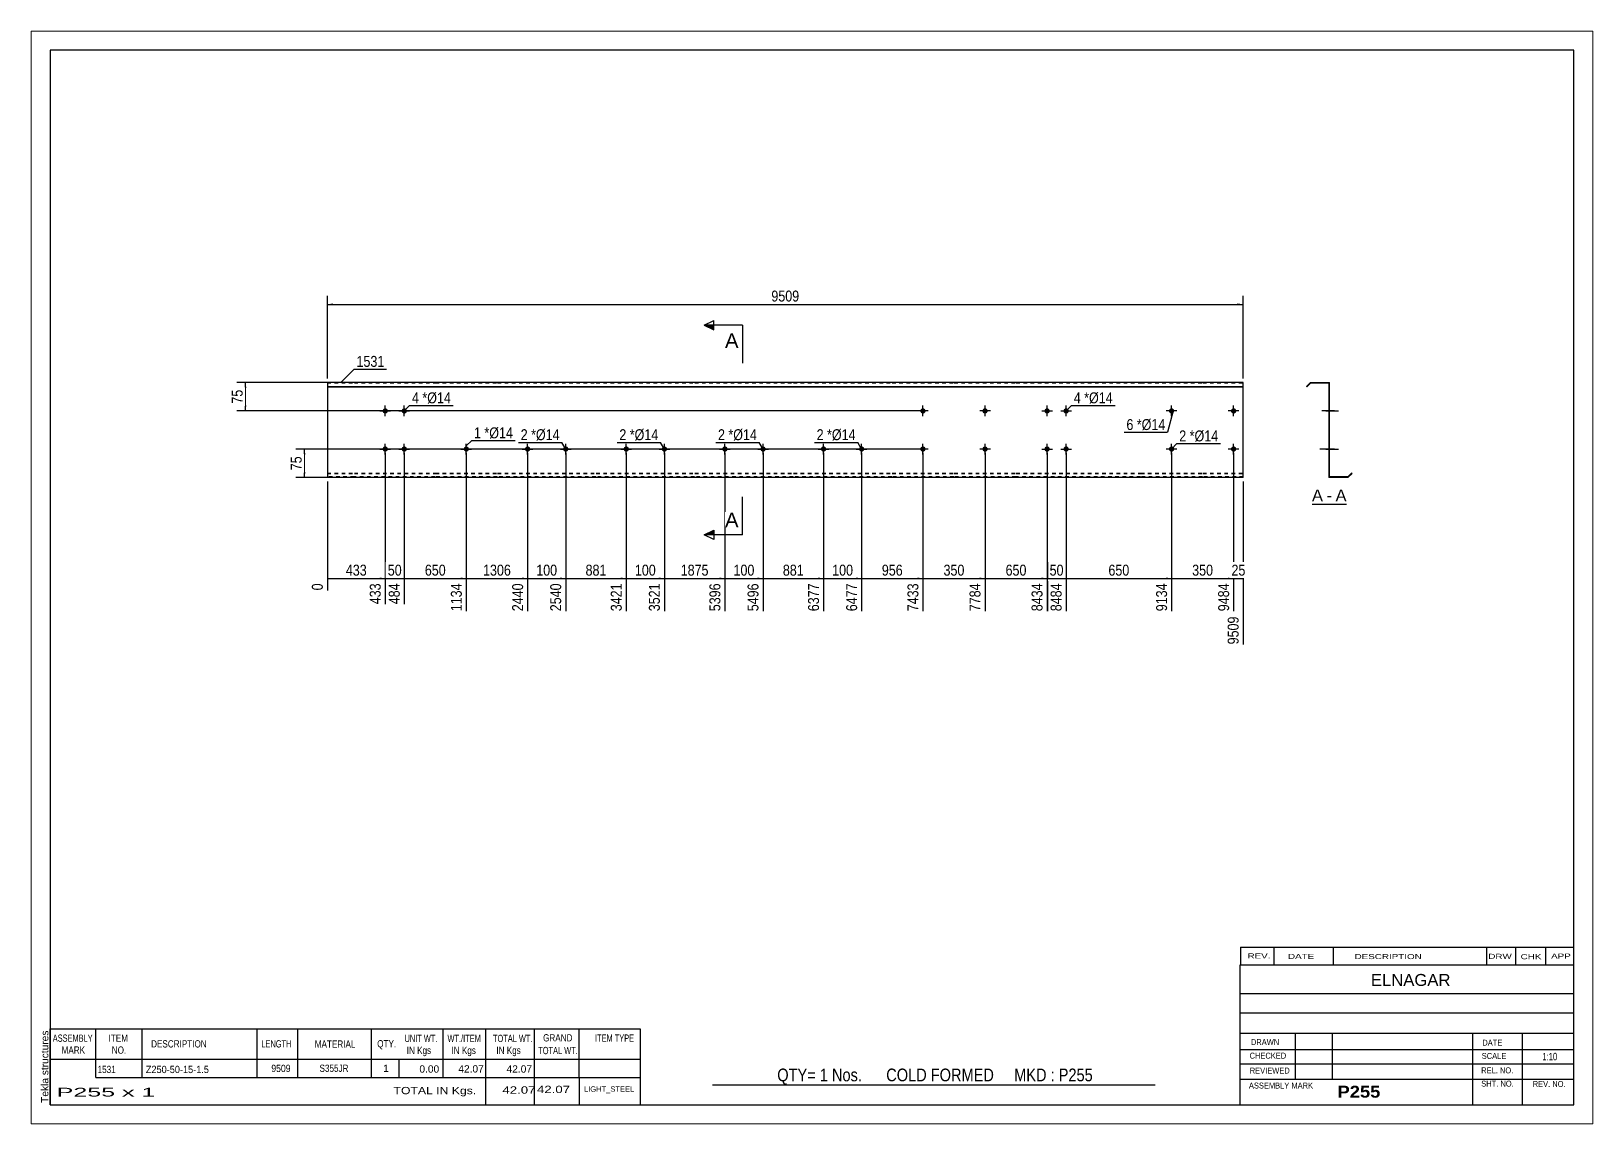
# Paper-space layout 'Layout1' of a CAD drawing. Header units: millimetres. Extents: x 0 to 410, y 0 to 287.
# The model-space entities are those that its viewports show. They can reach past a viewport. Long polylines and large blocks are cut down to what shows.
import ezdxf

# ---------------------------------------------------------------- set-up
doc = ezdxf.new("R2010")
doc.units = ezdxf.units.MM
doc.linetypes.add('DXK_LINE_DOT1', pattern=[1.8814, 0.9407, -0.9407])
doc.layers.add('Viewport layer', color=7, linetype='Continuous', plot=False)
doc.styles.add('Arial', font='ARIAL.TTF', dxfattribs={"height": 0.2})
doc.styles.add('Arial Bold', font='ARIALBD.TTF', dxfattribs={"height": 0.2})
doc.styles.add('Arial Narrow', font='ARIALN.TTF', dxfattribs={"height": 0.2})

# ---------------------------------------------------------------- blocks, each defined once
blk = doc.blocks.new('Unknown-628702103-1200')
at = {"color": 5, "linetype": 'Continuous'}
for p, q in [((327.25, 99.75), (-72.75, 99.75)), ((-72.75, 99.75), (-72.75, -177.25)), ((327.25, -177.25), (327.25, 99.75)), ((-72.75, -177.25), (327.25, -177.25))]:
    blk.add_line(p, q, dxfattribs=at)
at = {"color": 174, "linetype": 'Continuous', "style": 'Arial'}
blk.add_text('Tekla structures', height=1.9102, rotation=90, dxfattribs=at).set_placement((-73.25, -176.75))
blk = doc.blocks.new('Unknown-628702103-12 - 1661')
at = {"color": 7, "linetype": 'Continuous'}
blk.add_line((258.54, -19.45), (267.57, -19.45), dxfattribs=at)
at = {"color": 0, "linetype": 'Continuous'}
blk.add_wipeout([(261.39, -18.7), (261.39, -15.5), (258.54, -15.5), (258.54, -18.7)], dxfattribs=at)
blk.add_wipeout([(263.77, -18.7), (263.77, -15.5), (262.35, -15.5), (262.35, -18.7)], dxfattribs=at)
at = {"color": 96, "linetype": 'Continuous', "style": 'Arial'}
blk.add_text('A', height=3.06, dxfattribs=at).set_placement((258.54, -18.7))
at = {"color": 0, "linetype": 'Continuous'}
blk.add_wipeout([(267.57, -18.7), (267.57, -15.5), (264.73, -15.5), (264.73, -18.7)], dxfattribs=at)
at = {"color": 96, "linetype": 'Continuous', "style": 'Arial'}
for s, p in [('A', (264.73, -18.7)), ('-', (262.35, -18.7))]:
    blk.add_text(s, height=3.06, dxfattribs=at).set_placement(p)
blk = doc.blocks.new('Bolt-628702103-1261 - 1220')
at = {"linetype": 'Continuous'}
for points in [[(78.49, -4.3, -1), (78.49, -5.7, -1)], [(88.49, -4.3, -1), (88.49, -5.7, -1)]]:
    blk.add_hatch(color=3, dxfattribs=at).paths.add_polyline_path(points)
at = {"color": 3, "linetype": 'Continuous'}
for p, q in [((78.49, -6.4), (78.49, -3.6)), ((88.49, -6.4), (88.49, -3.6)), ((77.09, -5), (79.89, -5)), ((87.09, -5), (89.89, -5))]:
    blk.add_line(p, q, dxfattribs=at)
blk = doc.blocks.new('Bolt-628702103-1266 - 1220')
at = {"linetype": 'Continuous'}
for points in [[(52.59, -4.3, -1), (52.59, -5.7, -1)], [(62.59, -4.3, -1), (62.59, -5.7, -1)]]:
    blk.add_hatch(color=3, dxfattribs=at).paths.add_polyline_path(points)
at = {"color": 3, "linetype": 'Continuous'}
for p, q in [((52.59, -6.4), (52.59, -3.6)), ((62.59, -6.4), (62.59, -3.6)), ((51.19, -5), (53.99, -5)), ((61.19, -5), (63.99, -5))]:
    blk.add_line(p, q, dxfattribs=at)
blk = doc.blocks.new('Bolt-628702103-1271 - 1220')
at = {"linetype": 'Continuous'}
for points in [[(104.39, -4.3, -1), (104.39, -5.7, -1)], [(114.39, -4.3, -1), (114.39, -5.7, -1)]]:
    blk.add_hatch(color=3, dxfattribs=at).paths.add_polyline_path(points)
at = {"color": 3, "linetype": 'Continuous'}
for p, q in [((104.39, -6.4), (104.39, -3.6)), ((114.39, -6.4), (114.39, -3.6)), ((102.99, -5), (105.79, -5)), ((112.99, -5), (115.79, -5))]:
    blk.add_line(p, q, dxfattribs=at)
blk = doc.blocks.new('Bolt-628702103-1276 - 1220')
at = {"linetype": 'Continuous'}
for points in [[(130.29, -4.3, -1), (130.29, -5.7, -1)], [(140.29, -4.3, -1), (140.29, -5.7, -1)]]:
    blk.add_hatch(color=3, dxfattribs=at).paths.add_polyline_path(points)
at = {"color": 3, "linetype": 'Continuous'}
for p, q in [((130.29, -6.4), (130.29, -3.6)), ((140.29, -6.4), (140.29, -3.6)), ((128.89, -5), (131.69, -5)), ((138.89, -5), (141.69, -5))]:
    blk.add_line(p, q, dxfattribs=at)
blk = doc.blocks.new('Bolt-628702103-1281 - 1220')
at = {"linetype": 'Continuous'}
for points in [[(171.98, 5, -1), (173.38, 5, -1)], [(220.97, 5, -1), (222.37, 5, -1)]]:
    blk.add_hatch(color=3, dxfattribs=at).paths.add_polyline_path(points)
at = {"color": 3, "linetype": 'Continuous'}
for p, q in [((174.08, 5), (171.28, 5)), ((172.68, 3.6), (172.68, 6.4)), ((223.07, 5), (220.27, 5)), ((221.67, 3.6), (221.67, 6.4))]:
    blk.add_line(p, q, dxfattribs=at)
blk = doc.blocks.new('Part-628702103-1350 - 1220')
at = {"color": 2, "linetype": 'Continuous'}
for p, q in [((7, 12.5), (0, 12.5)), ((0, 12.5), (0, -12.5)), ((28.29, 12.5), (7.1, 12.5)), ((44.59, 12.5), (28.39, 12.5)), ((70.49, 12.5), (44.69, 12.5)), ((96.39, 12.5), (70.59, 12.5)), ((122.29, 12.5), (96.49, 12.5)), ((148.19, 12.5), (122.39, 12.5)), ((164.48, 12.5), (148.29, 12.5)), ((180.78, 12.5), (164.58, 12.5)), ((213.47, 12.5), (180.88, 12.5)), ((229.77, 12.5), (213.57, 12.5)), ((240.46, 12.5), (229.87, 12.5)), ((240.46, -12.5), (240.46, 12.5)), ((0, 11.44), (7, 11.44)), ((0, 11.33), (7, 11.33)), ((7.1, 11.44), (28.29, 11.44)), ((7.1, 11.33), (28.29, 11.33)), ((28.39, 11.44), (44.59, 11.44)), ((28.39, 11.33), (44.59, 11.33)), ((44.69, 11.44), (70.49, 11.44)), ((44.69, 11.33), (70.49, 11.33)), ((70.59, 11.44), (96.39, 11.44)), ((70.59, 11.33), (96.39, 11.33)), ((96.49, 11.44), (122.29, 11.44)), ((96.49, 11.33), (122.29, 11.33)), ((122.39, 11.44), (148.19, 11.44)), ((122.39, 11.33), (148.19, 11.33)), ((148.29, 11.44), (164.48, 11.44)), ((148.29, 11.33), (164.48, 11.33)), ((164.58, 11.44), (180.78, 11.44)), ((164.58, 11.33), (180.78, 11.33)), ((180.88, 11.44), (213.47, 11.44)), ((180.88, 11.33), (213.47, 11.33)), ((213.57, 11.44), (229.77, 11.44)), ((213.57, 11.33), (229.77, 11.33)), ((229.87, 11.44), (240.46, 11.44)), ((229.87, 11.33), (240.46, 11.33)), ((7, -12.5), (0, -12.5)), ((28.29, -12.5), (7.1, -12.5)), ((44.59, -12.5), (28.39, -12.5)), ((70.49, -12.5), (44.69, -12.5)), ((96.39, -12.5), (70.59, -12.5)), ((122.29, -12.5), (96.49, -12.5)), ((148.19, -12.5), (122.39, -12.5)), ((164.48, -12.5), (148.29, -12.5)), ((180.78, -12.5), (164.58, -12.5)), ((213.47, -12.5), (180.88, -12.5)), ((229.77, -12.5), (213.57, -12.5)), ((240.46, -12.5), (229.87, -12.5))]:
    blk.add_line(p, q, dxfattribs=at)
at = {"color": 7, "linetype": 'DXK_LINE_DOT1'}
for p, q in [((0, 12.35), (7, 12.35)), ((7.1, 12.35), (28.29, 12.35)), ((28.39, 12.35), (44.59, 12.35)), ((44.69, 12.35), (70.49, 12.35)), ((70.59, 12.35), (96.39, 12.35)), ((96.49, 12.35), (122.29, 12.35)), ((122.39, 12.35), (148.19, 12.35)), ((148.29, 12.35), (164.48, 12.35)), ((164.58, 12.35), (180.78, 12.35)), ((180.88, 12.35), (213.47, 12.35)), ((213.57, 12.35), (229.77, 12.35)), ((229.87, 12.35), (240.46, 12.35)), ((0, -11.33), (7, -11.33)), ((0, -11.44), (7, -11.44)), ((7.1, -11.33), (28.29, -11.33)), ((7.1, -11.44), (28.29, -11.44)), ((28.39, -11.33), (44.59, -11.33)), ((28.39, -11.44), (44.59, -11.44)), ((44.69, -11.33), (70.49, -11.33)), ((44.69, -11.44), (70.49, -11.44)), ((70.59, -11.33), (96.39, -11.33)), ((70.59, -11.44), (96.39, -11.44)), ((96.49, -11.33), (122.29, -11.33)), ((96.49, -11.44), (122.29, -11.44)), ((122.39, -11.33), (148.19, -11.33)), ((122.39, -11.44), (148.19, -11.44)), ((148.29, -11.33), (164.48, -11.33)), ((148.29, -11.44), (164.48, -11.44)), ((164.58, -11.33), (180.78, -11.33)), ((164.58, -11.44), (180.78, -11.44)), ((180.88, -11.33), (213.47, -11.33)), ((180.88, -11.44), (213.47, -11.44)), ((213.57, -11.33), (229.77, -11.33)), ((213.57, -11.44), (229.77, -11.44)), ((229.87, -11.33), (240.46, -11.33)), ((229.87, -11.44), (240.46, -11.44)), ((7, -12.35), (0, -12.35)), ((28.29, -12.35), (7.1, -12.35)), ((44.59, -12.35), (28.39, -12.35)), ((70.49, -12.35), (44.69, -12.35)), ((96.39, -12.35), (70.59, -12.35)), ((122.29, -12.35), (96.49, -12.35)), ((148.19, -12.35), (122.39, -12.35)), ((164.48, -12.35), (148.29, -12.35)), ((180.78, -12.35), (164.58, -12.35)), ((213.47, -12.35), (180.88, -12.35)), ((229.77, -12.35), (213.57, -12.35)), ((240.46, -12.35), (229.87, -12.35))]:
    blk.add_line(p, q, dxfattribs=at)
blk = doc.blocks.new('Bolt-628702103-1286 - 1220')
at = {"linetype": 'Continuous'}
for points in [[(155.68, 5, -1), (157.08, 5, -1)], [(237.26, 5, -1), (238.66, 5, -1)]]:
    blk.add_hatch(color=3, dxfattribs=at).paths.add_polyline_path(points)
at = {"color": 3, "linetype": 'Continuous'}
for p, q in [((157.78, 5), (154.98, 5)), ((156.38, 3.6), (156.38, 6.4)), ((239.36, 5), (236.56, 5)), ((237.96, 3.6), (237.96, 6.4))]:
    blk.add_line(p, q, dxfattribs=at)
blk = doc.blocks.new('Bolt-628702103-1314 - 1220')
at = {"linetype": 'Continuous'}
for points in [[(171.98, -5, -1), (173.38, -5, -1)], [(220.97, -5, -1), (222.37, -5, -1)]]:
    blk.add_hatch(color=3, dxfattribs=at).paths.add_polyline_path(points)
at = {"color": 3, "linetype": 'Continuous'}
for p, q in [((172.68, -6.4), (172.68, -3.6)), ((221.67, -6.4), (221.67, -3.6)), ((174.08, -5), (171.28, -5)), ((223.07, -5), (220.27, -5))]:
    blk.add_line(p, q, dxfattribs=at)
blk = doc.blocks.new('Bolt-628702103-1319 - 1220')
at = {"linetype": 'Continuous'}
for points in [[(14.5, 5, -1), (15.9, 5, -1)], [(19.5, 5, -1), (20.9, 5, -1)], [(14.5, -5, -1), (15.9, -5, -1)], [(19.5, -5, -1), (20.9, -5, -1)]]:
    blk.add_hatch(color=3, dxfattribs=at).paths.add_polyline_path(points)
at = {"color": 3, "linetype": 'Continuous'}
for p, q in [((13.8, 5), (16.6, 5)), ((15.2, 3.6), (15.2, 6.4)), ((18.8, 5), (21.6, 5)), ((20.2, 3.6), (20.2, 6.4)), ((15.2, -6.4), (15.2, -3.6)), ((20.2, -6.4), (20.2, -3.6)), ((13.8, -5), (16.6, -5)), ((18.8, -5), (21.6, -5))]:
    blk.add_line(p, q, dxfattribs=at)
blk = doc.blocks.new('Bolt-628702103-1324 - 1220')
at = {"linetype": 'Continuous'}
blk.add_hatch(color=3, dxfattribs=at).paths.add_polyline_path([(35.79, -5, -1), (37.19, -5, -1)])
at = {"color": 3, "linetype": 'Continuous'}
for p, q in [((36.49, -6.4), (36.49, -3.6)), ((35.09, -5), (37.89, -5))]:
    blk.add_line(p, q, dxfattribs=at)
blk = doc.blocks.new('Bolt-628702103-1329 - 1220')
at = {"linetype": 'Continuous'}
for points in [[(188.27, 5, -1), (189.67, 5, -1)], [(193.27, 5, -1), (194.67, 5, -1)], [(188.27, -5, -1), (189.67, -5, -1)], [(193.27, -5, -1), (194.67, -5, -1)]]:
    blk.add_hatch(color=3, dxfattribs=at).paths.add_polyline_path(points)
at = {"color": 3, "linetype": 'Continuous'}
for p, q in [((187.57, 5), (190.37, 5)), ((188.97, 3.6), (188.97, 6.4)), ((192.57, 5), (195.37, 5)), ((193.97, 3.6), (193.97, 6.4)), ((188.97, -6.4), (188.97, -3.6)), ((193.97, -6.4), (193.97, -3.6)), ((187.57, -5), (190.37, -5)), ((192.57, -5), (195.37, -5))]:
    blk.add_line(p, q, dxfattribs=at)
blk = doc.blocks.new('Bolt-628702103-1334 - 1220')
at = {"linetype": 'Continuous'}
for points in [[(155.68, -5, -1), (157.08, -5, -1)], [(237.26, -5, -1), (238.66, -5, -1)]]:
    blk.add_hatch(color=3, dxfattribs=at).paths.add_polyline_path(points)
at = {"color": 3, "linetype": 'Continuous'}
for p, q in [((156.38, -6.4), (156.38, -3.6)), ((237.96, -6.4), (237.96, -3.6)), ((157.78, -5), (154.98, -5)), ((239.36, -5), (236.56, -5))]:
    blk.add_line(p, q, dxfattribs=at)
blk = doc.blocks.new('Bolt-628702103-1666 - 1661')
at = {"linetype": 'Continuous'}
blk.add_hatch(color=3, dxfattribs=at).paths.add_polyline_path([(263.13, -5.7), (263.13, -4.3), (262.98, -4.3), (262.98, -5.7)])
blk.add_hatch(color=3, dxfattribs=at).paths.add_polyline_path([(263.13, -5.7), (263.13, -4.3), (262.98, -4.3), (262.98, -5.7)])
at = {"color": 3, "linetype": 'Continuous'}
for p, q in [((262.23, -5), (264.98, -5)), ((262.23, -5), (264.98, -5)), ((262.98, -4.3), (263.13, -4.3)), ((262.98, -4.3), (263.13, -4.3)), ((262.98, -5.7), (263.13, -5.7)), ((262.98, -5.7), (263.13, -5.7))]:
    blk.add_line(p, q, dxfattribs=at)
blk = doc.blocks.new('Bolt-628702103-1667 - 1661')
at = {"linetype": 'Continuous'}
blk.add_hatch(color=3, dxfattribs=at).paths.add_polyline_path([(263.13, -5.7), (263.13, -4.3), (262.98, -4.3), (262.98, -5.7)])
blk.add_hatch(color=3, dxfattribs=at).paths.add_polyline_path([(263.13, -5.7), (263.13, -4.3), (262.98, -4.3), (262.98, -5.7)])
at = {"color": 3, "linetype": 'Continuous'}
for p, q in [((262.23, -5), (264.98, -5)), ((262.23, -5), (264.98, -5)), ((262.98, -4.3), (263.13, -4.3)), ((262.98, -4.3), (263.13, -4.3)), ((262.98, -5.7), (263.13, -5.7)), ((262.98, -5.7), (263.13, -5.7))]:
    blk.add_line(p, q, dxfattribs=at)
blk = doc.blocks.new('Bolt-628702103-1668 - 1661')
at = {"linetype": 'Continuous'}
blk.add_hatch(color=3, dxfattribs=at).paths.add_polyline_path([(263.13, -5.7), (263.13, -4.3), (262.98, -4.3), (262.98, -5.7)])
blk.add_hatch(color=3, dxfattribs=at).paths.add_polyline_path([(263.13, -5.7), (263.13, -4.3), (262.98, -4.3), (262.98, -5.7)])
at = {"color": 3, "linetype": 'Continuous'}
for p, q in [((262.23, -5), (264.98, -5)), ((262.23, -5), (264.98, -5)), ((262.98, -4.3), (263.13, -4.3)), ((262.98, -4.3), (263.13, -4.3)), ((262.98, -5.7), (263.13, -5.7)), ((262.98, -5.7), (263.13, -5.7))]:
    blk.add_line(p, q, dxfattribs=at)
blk = doc.blocks.new('Bolt-628702103-1669 - 1661')
at = {"linetype": 'Continuous'}
blk.add_hatch(color=3, dxfattribs=at).paths.add_polyline_path([(263.13, -5.7), (263.13, -4.3), (262.98, -4.3), (262.98, -5.7)])
blk.add_hatch(color=3, dxfattribs=at).paths.add_polyline_path([(263.13, -5.7), (263.13, -4.3), (262.98, -4.3), (262.98, -5.7)])
at = {"color": 3, "linetype": 'Continuous'}
for p, q in [((262.23, -5), (264.98, -5)), ((262.23, -5), (264.98, -5)), ((262.98, -4.3), (263.13, -4.3)), ((262.98, -4.3), (263.13, -4.3)), ((262.98, -5.7), (263.13, -5.7)), ((262.98, -5.7), (263.13, -5.7))]:
    blk.add_line(p, q, dxfattribs=at)
blk = doc.blocks.new('Bolt-628702103-1670 - 1661')
at = {"linetype": 'Continuous'}
blk.add_hatch(color=3, dxfattribs=at).paths.add_polyline_path([(262.98, 5.7), (262.98, 4.3), (263.13, 4.3), (263.13, 5.7)])
blk.add_hatch(color=3, dxfattribs=at).paths.add_polyline_path([(262.98, 5.7), (262.98, 4.3), (263.13, 4.3), (263.13, 5.7)])
at = {"color": 3, "linetype": 'Continuous'}
for p, q in [((262.18, 5), (265.48, 5)), ((262.18, 5), (265.48, 5)), ((262.98, 5.7), (263.13, 5.7)), ((262.98, 5.7), (263.13, 5.7)), ((262.98, 4.3), (263.13, 4.3)), ((262.98, 4.3), (263.13, 4.3))]:
    blk.add_line(p, q, dxfattribs=at)
blk = doc.blocks.new('Bolt-628702103-1671 - 1661')
at = {"linetype": 'Continuous'}
blk.add_hatch(color=3, dxfattribs=at).paths.add_polyline_path([(262.98, 5.7), (262.98, 4.3), (263.13, 4.3), (263.13, 5.7)])
blk.add_hatch(color=3, dxfattribs=at).paths.add_polyline_path([(262.98, 5.7), (262.98, 4.3), (263.13, 4.3), (263.13, 5.7)])
at = {"color": 3, "linetype": 'Continuous'}
for p, q in [((262.18, 5), (265.48, 5)), ((262.18, 5), (265.48, 5)), ((262.98, 5.7), (263.13, 5.7)), ((262.98, 5.7), (263.13, 5.7)), ((262.98, 4.3), (263.13, 4.3)), ((262.98, 4.3), (263.13, 4.3))]:
    blk.add_line(p, q, dxfattribs=at)
blk = doc.blocks.new('Bolt-628702103-1672 - 1661')
at = {"linetype": 'Continuous'}
blk.add_hatch(color=3, dxfattribs=at).paths.add_polyline_path([(262.98, -4.3), (262.98, -5.7), (263.13, -5.7), (263.13, -4.3)])
blk.add_hatch(color=3, dxfattribs=at).paths.add_polyline_path([(262.98, -4.3), (262.98, -5.7), (263.13, -5.7), (263.13, -4.3)])
at = {"color": 3, "linetype": 'Continuous'}
for p, q in [((262.18, -5), (265.48, -5)), ((262.18, -5), (265.48, -5)), ((262.98, -4.3), (263.13, -4.3)), ((262.98, -4.3), (263.13, -4.3)), ((262.98, -5.7), (263.13, -5.7)), ((262.98, -5.7), (263.13, -5.7))]:
    blk.add_line(p, q, dxfattribs=at)
blk = doc.blocks.new('Bolt-628702103-1673 - 1661')
at = {"linetype": 'Continuous'}
for points in [[(262.98, 5.7), (262.98, 4.3), (263.13, 4.3), (263.13, 5.7)], [(262.98, 5.7), (262.98, 4.3), (263.13, 4.3), (263.13, 5.7)], [(262.98, -4.3), (262.98, -5.7), (263.13, -5.7), (263.13, -4.3)], [(262.98, -4.3), (262.98, -5.7), (263.13, -5.7), (263.13, -4.3)]]:
    blk.add_hatch(color=3, dxfattribs=at).paths.add_polyline_path(points)
at = {"color": 3, "linetype": 'Continuous'}
for p, q in [((264.43, 5), (261.13, 5)), ((264.43, 5), (261.13, 5)), ((263.13, 5.7), (262.98, 5.7)), ((263.13, 5.7), (262.98, 5.7)), ((263.13, 4.3), (262.98, 4.3)), ((263.13, 4.3), (262.98, 4.3)), ((264.43, -5), (261.13, -5)), ((264.43, -5), (261.13, -5)), ((263.13, -4.3), (262.98, -4.3)), ((263.13, -4.3), (262.98, -4.3)), ((263.13, -5.7), (262.98, -5.7)), ((263.13, -5.7), (262.98, -5.7))]:
    blk.add_line(p, q, dxfattribs=at)
blk = doc.blocks.new('Bolt-628702103-1674 - 1661')
at = {"linetype": 'Continuous'}
blk.add_hatch(color=3, dxfattribs=at).paths.add_polyline_path([(262.98, -4.3), (262.98, -5.7), (263.13, -5.7), (263.13, -4.3)])
at = {"color": 3, "linetype": 'Continuous'}
for p, q in [((263.93, -5), (260.63, -5)), ((263.13, -4.3), (262.98, -4.3)), ((263.13, -5.7), (262.98, -5.7))]:
    blk.add_line(p, q, dxfattribs=at)
blk = doc.blocks.new('Bolt-628702103-1675 - 1661')
at = {"linetype": 'Continuous'}
for points in [[(262.98, 5.7), (262.98, 4.3), (263.13, 4.3), (263.13, 5.7)], [(262.98, 5.7), (262.98, 4.3), (263.13, 4.3), (263.13, 5.7)], [(262.98, -4.3), (262.98, -5.7), (263.13, -5.7), (263.13, -4.3)], [(262.98, -4.3), (262.98, -5.7), (263.13, -5.7), (263.13, -4.3)]]:
    blk.add_hatch(color=3, dxfattribs=at).paths.add_polyline_path(points)
at = {"color": 3, "linetype": 'Continuous'}
for p, q in [((264.43, 5), (261.13, 5)), ((264.43, 5), (261.13, 5)), ((263.13, 5.7), (262.98, 5.7)), ((263.13, 5.7), (262.98, 5.7)), ((263.13, 4.3), (262.98, 4.3)), ((263.13, 4.3), (262.98, 4.3)), ((264.43, -5), (261.13, -5)), ((264.43, -5), (261.13, -5)), ((263.13, -4.3), (262.98, -4.3)), ((263.13, -4.3), (262.98, -4.3)), ((263.13, -5.7), (262.98, -5.7)), ((263.13, -5.7), (262.98, -5.7))]:
    blk.add_line(p, q, dxfattribs=at)
blk = doc.blocks.new('Bolt-628702103-1676 - 1661')
at = {"linetype": 'Continuous'}
blk.add_hatch(color=3, dxfattribs=at).paths.add_polyline_path([(262.98, -4.3), (262.98, -5.7), (263.13, -5.7), (263.13, -4.3)])
blk.add_hatch(color=3, dxfattribs=at).paths.add_polyline_path([(262.98, -4.3), (262.98, -5.7), (263.13, -5.7), (263.13, -4.3)])
at = {"color": 3, "linetype": 'Continuous'}
for p, q in [((262.18, -5), (265.48, -5)), ((262.18, -5), (265.48, -5)), ((262.98, -4.3), (263.13, -4.3)), ((262.98, -4.3), (263.13, -4.3)), ((262.98, -5.7), (263.13, -5.7)), ((262.98, -5.7), (263.13, -5.7))]:
    blk.add_line(p, q, dxfattribs=at)
blk = doc.blocks.new('Part-628702103-1677 - 1661')
at = {"color": 2, "linetype": 'Continuous'}
for p, q in [((258.13, 12.5), (257.07, 11.44)), ((258.19, 12.35), (257.18, 11.33)), ((258.13, 12.5), (263.13, 12.5)), ((258.19, 12.35), (262.98, 12.35)), ((262.98, 12.35), (262.98, -12.5)), ((263.13, -12.35), (263.13, 12.5)), ((257.07, 11.44), (257.18, 11.33)), ((267.92, -12.35), (268.94, -11.33)), ((267.98, -12.5), (269.04, -11.44)), ((269.04, -11.44), (268.94, -11.33)), ((267.98, -12.5), (262.98, -12.5)), ((267.92, -12.35), (263.13, -12.35))]:
    blk.add_line(p, q, dxfattribs=at)
blk = doc.blocks.new('StraightDimension-628702103-1384 - 1220')
at = {"linetype": 'Continuous'}
for points in [[(-6.25, -6.5), (-6, -5), (-5.75, -6.5)], [(-5.75, -11), (-6, -12.5), (-6.25, -11)]]:
    blk.add_hatch(color=7, dxfattribs=at).paths.add_polyline_path(points)
at = {"color": 7, "linetype": 'Continuous'}
for p, q in [((155.38, -5), (-8.25, -5)), ((-6, -12.5), (-6, -5)), ((14.2, -12.5), (-8.25, -12.5))]:
    blk.add_line(p, q, dxfattribs=at)
at = {"color": 0}
blk.add_wipeout([(-6.15, -6.32), (-10.35, -6.32), (-10.35, -11.18), (-6.15, -11.18)], dxfattribs=at)
at = {"color": 3, "style": 'Arial Narrow'}
blk.add_text('75', height=2.863, rotation=90.0002, dxfattribs=at).set_placement((-6.75, -10.58))
blk = doc.blocks.new('StraightDimension-628702103-2642 - 1220')
at = {"linetype": 'Continuous'}
blk.add_hatch(color=7, dxfattribs=at).paths.add_polyline_path([(76.99, -38.75), (78.49, -39), (76.99, -39.25)])
at = {"color": 7, "linetype": 'Continuous'}
for p, q in [((62.59, -6), (62.59, -47.61)), ((78.49, -6), (78.49, -47.61)), ((62.59, -39), (78.49, -39))]:
    blk.add_line(p, q, dxfattribs=at)
at = {"color": 0}
blk.add_wipeout([(73.88, -38.85), (73.88, -34.65), (67.2, -34.65), (67.2, -38.85)], dxfattribs=at)
at = {"color": 0, "linetype": 'Continuous'}
blk.add_wipeout([(77.89, -39.7), (73.69, -39.7), (73.69, -48.21), (77.89, -48.21)], dxfattribs=at)
at = {"color": 3, "style": 'Arial Narrow'}
blk.add_text('881', height=2.863, dxfattribs=at).set_placement((67.8, -38.25))
at = {"color": 3, "linetype": 'Continuous', "style": 'Arial Narrow'}
blk.add_text('3421', height=2.863, rotation=90.0002, dxfattribs=at).set_placement((77.29, -47.61))
blk = doc.blocks.new('StraightDimension-628702103-2647 - 1220')
at = {"linetype": 'Continuous'}
blk.add_hatch(color=7, dxfattribs=at).paths.add_polyline_path([(13.7, -38.75), (15.2, -39), (13.7, -39.25)])
at = {"color": 7, "linetype": 'Continuous'}
for p, q in [((15.2, -6), (15.2, -45.78)), ((0, -13.5), (0, -42.13)), ((0, -39), (15.2, -39))]:
    blk.add_line(p, q, dxfattribs=at)
at = {"color": 0}
blk.add_wipeout([(10.94, -38.85), (10.94, -34.65), (4.26, -34.65), (4.26, -38.85)], dxfattribs=at)
at = {"color": 0, "linetype": 'Continuous'}
blk.add_wipeout([(-0.6, -39.7), (-4.8, -39.7), (-4.8, -42.73), (-0.6, -42.73)], dxfattribs=at)
at = {"color": 3, "linetype": 'Continuous', "style": 'Arial Narrow'}
blk.add_text('0', height=2.86, rotation=90.0002, dxfattribs=at).set_placement((-1.2, -42.13))
at = {"color": 0, "linetype": 'Continuous'}
blk.add_wipeout([(14.6, -39.7), (10.4, -39.7), (10.4, -46.38), (14.6, -46.38)], dxfattribs=at)
at = {"color": 3, "style": 'Arial Narrow'}
blk.add_text('433', height=2.863, dxfattribs=at).set_placement((4.86, -38.25))
at = {"color": 3, "linetype": 'Continuous', "style": 'Arial Narrow'}
blk.add_text('433', height=2.863, rotation=90.0002, dxfattribs=at).set_placement((14, -45.78))
blk = doc.blocks.new('StraightDimension-628702103-2635 - 1220')
at = {"linetype": 'Continuous'}
blk.add_hatch(color=7, dxfattribs=at).paths.add_polyline_path([(171.18, -38.75), (172.68, -39), (171.18, -39.25)])
at = {"color": 7, "linetype": 'Continuous'}
for p, q in [((156.38, -6), (156.38, -47.61)), ((172.68, -6), (172.68, -47.61)), ((156.38, -39), (172.68, -39))]:
    blk.add_line(p, q, dxfattribs=at)
at = {"color": 0}
blk.add_wipeout([(167.87, -38.85), (167.87, -34.65), (161.19, -34.65), (161.19, -38.85)], dxfattribs=at)
at = {"color": 0, "linetype": 'Continuous'}
blk.add_wipeout([(172.08, -39.7), (167.88, -39.7), (167.88, -48.21), (172.08, -48.21)], dxfattribs=at)
at = {"color": 3, "style": 'Arial Narrow'}
blk.add_text('350', height=2.863, dxfattribs=at).set_placement((161.79, -38.25))
at = {"color": 3, "linetype": 'Continuous', "style": 'Arial Narrow'}
blk.add_text('7784', height=2.863, rotation=90.0002, dxfattribs=at).set_placement((171.48, -47.61))
blk = doc.blocks.new('StraightDimension-628702103-2646 - 1220')
at = {"linetype": 'Continuous'}
blk.add_hatch(color=7, dxfattribs=at).paths.add_polyline_path([(18.7, -38.75), (20.2, -39), (18.7, -39.25)])
at = {"color": 7, "linetype": 'Continuous'}
for p, q in [((15.2, -6), (15.2, -45.78)), ((20.2, -6), (20.2, -45.78)), ((15.2, -39), (20.2, -39))]:
    blk.add_line(p, q, dxfattribs=at)
at = {"color": 0}
blk.add_wipeout([(20.13, -38.85), (20.13, -34.65), (15.27, -34.65), (15.27, -38.85)], dxfattribs=at)
at = {"color": 0, "linetype": 'Continuous'}
blk.add_wipeout([(19.6, -39.7), (15.4, -39.7), (15.4, -46.38), (19.6, -46.38)], dxfattribs=at)
at = {"color": 3, "style": 'Arial Narrow'}
blk.add_text('50', height=2.863, dxfattribs=at).set_placement((15.87, -38.25))
at = {"color": 3, "linetype": 'Continuous', "style": 'Arial Narrow'}
blk.add_text('484', height=2.863, rotation=90.0002, dxfattribs=at).set_placement((19, -45.78))
blk = doc.blocks.new('StraightDimension-628702103-2633 - 1220')
at = {"linetype": 'Continuous'}
blk.add_hatch(color=7, dxfattribs=at).paths.add_polyline_path([(192.47, -38.75), (193.97, -39), (192.47, -39.25)])
at = {"color": 7, "linetype": 'Continuous'}
for p, q in [((188.97, -6), (188.97, -47.61)), ((193.97, -6), (193.97, -47.61)), ((188.97, -39), (193.97, -39))]:
    blk.add_line(p, q, dxfattribs=at)
at = {"color": 0}
blk.add_wipeout([(193.9, -38.85), (193.9, -34.65), (189.04, -34.65), (189.04, -38.85)], dxfattribs=at)
at = {"color": 0, "linetype": 'Continuous'}
blk.add_wipeout([(193.37, -39.7), (189.17, -39.7), (189.17, -48.21), (193.37, -48.21)], dxfattribs=at)
at = {"color": 3, "style": 'Arial Narrow'}
blk.add_text('50', height=2.863, dxfattribs=at).set_placement((189.64, -38.25))
at = {"color": 3, "linetype": 'Continuous', "style": 'Arial Narrow'}
blk.add_text('8484', height=2.863, rotation=90.0002, dxfattribs=at).set_placement((192.77, -47.61))
blk = doc.blocks.new('StraightDimension-628702103-2631 - 1220')
at = {"linetype": 'Continuous'}
blk.add_hatch(color=7, dxfattribs=at).paths.add_polyline_path([(236.46, -38.75), (237.96, -39), (236.46, -39.25)])
at = {"color": 7, "linetype": 'Continuous'}
for p, q in [((221.67, -6), (221.67, -47.61)), ((237.96, -6), (237.96, -47.61)), ((221.67, -39), (237.96, -39))]:
    blk.add_line(p, q, dxfattribs=at)
at = {"color": 0}
blk.add_wipeout([(233.16, -38.85), (233.16, -34.65), (226.47, -34.65), (226.47, -38.85)], dxfattribs=at)
at = {"color": 0, "linetype": 'Continuous'}
blk.add_wipeout([(237.36, -39.7), (233.16, -39.7), (233.16, -48.21), (237.36, -48.21)], dxfattribs=at)
at = {"color": 3, "style": 'Arial Narrow'}
blk.add_text('350', height=2.863, dxfattribs=at).set_placement((227.07, -38.25))
at = {"color": 3, "linetype": 'Continuous', "style": 'Arial Narrow'}
blk.add_text('9484', height=2.863, rotation=90.0002, dxfattribs=at).set_placement((236.76, -47.61))
blk = doc.blocks.new('StraightDimension-628702103-1371 - 1220')
at = {"linetype": 'Continuous'}
for points in [[(1.5, 32.75), (0, 33), (1.5, 33.25)], [(238.96, 33.25), (240.46, 33), (238.96, 32.75)]]:
    blk.add_hatch(color=7, dxfattribs=at).paths.add_polyline_path(points)
at = {"color": 7, "linetype": 'Continuous'}
for p, q in [((0, 13.5), (0, 35.25)), ((0, 33), (240.46, 33)), ((240.46, 13.5), (240.46, 35.25))]:
    blk.add_line(p, q, dxfattribs=at)
at = {"color": 0}
blk.add_wipeout([(124.49, 33.15), (124.49, 37.35), (115.98, 37.35), (115.98, 33.15)], dxfattribs=at)
at = {"color": 3, "style": 'Arial Narrow'}
blk.add_text('9509', height=2.863, dxfattribs=at).set_placement((116.58, 33.75))
blk = doc.blocks.new('StraightDimension-628702103-1402 - 1220')
at = {"linetype": 'Continuous'}
for points in [[(-21.75, 11), (-21.5, 12.5), (-21.25, 11)], [(-21.25, 6.5), (-21.5, 5), (-21.75, 6.5)]]:
    blk.add_hatch(color=7, dxfattribs=at).paths.add_polyline_path(points)
at = {"color": 7, "linetype": 'Continuous'}
for p, q in [((14.2, 12.5), (-23.75, 12.5)), ((-21.5, 5), (-21.5, 12.5)), ((155.38, 5), (-23.75, 5))]:
    blk.add_line(p, q, dxfattribs=at)
at = {"color": 0}
blk.add_wipeout([(-21.65, 11.18), (-25.85, 11.18), (-25.85, 6.32), (-21.65, 6.32)], dxfattribs=at)
at = {"color": 3, "style": 'Arial Narrow'}
blk.add_text('75', height=2.863, rotation=90.0002, dxfattribs=at).set_placement((-22.25, 6.92))
blk = doc.blocks.new('StraightDimension-628702103-2630 - 1220')
at = {"linetype": 'Continuous'}
blk.add_hatch(color=7, dxfattribs=at).paths.add_polyline_path([(238.96, -38.75), (240.46, -39), (238.96, -39.25)])
at = {"color": 7, "linetype": 'Continuous'}
for p, q in [((237.96, -6), (237.96, -47.61)), ((240.46, -13.5), (240.46, -56.31)), ((237.96, -39), (240.46, -39))]:
    blk.add_line(p, q, dxfattribs=at)
at = {"color": 0}
blk.add_wipeout([(241.64, -38.85), (241.64, -34.65), (236.79, -34.65), (236.79, -38.85)], dxfattribs=at)
at = {"color": 0, "linetype": 'Continuous'}
blk.add_wipeout([(239.86, -48.4), (235.66, -48.4), (235.66, -56.91), (239.86, -56.91)], dxfattribs=at)
at = {"color": 3, "style": 'Arial Narrow'}
blk.add_text('25', height=2.863, dxfattribs=at).set_placement((237.39, -38.25))
at = {"color": 3, "linetype": 'Continuous', "style": 'Arial Narrow'}
blk.add_text('9509', height=2.863, rotation=90.0002, dxfattribs=at).set_placement((239.26, -56.31))
blk = doc.blocks.new('StraightDimension-628702103-2632 - 1220')
at = {"linetype": 'Continuous'}
blk.add_hatch(color=7, dxfattribs=at).paths.add_polyline_path([(220.17, -38.75), (221.67, -39), (220.17, -39.25)])
at = {"color": 7, "linetype": 'Continuous'}
for p, q in [((193.97, -6), (193.97, -47.61)), ((221.67, -6), (221.67, -47.61)), ((193.97, -39), (221.67, -39))]:
    blk.add_line(p, q, dxfattribs=at)
at = {"color": 0}
blk.add_wipeout([(211.16, -38.85), (211.16, -34.65), (204.48, -34.65), (204.48, -38.85)], dxfattribs=at)
at = {"color": 0, "linetype": 'Continuous'}
blk.add_wipeout([(221.07, -39.7), (216.87, -39.7), (216.87, -48.21), (221.07, -48.21)], dxfattribs=at)
at = {"color": 3, "style": 'Arial Narrow'}
blk.add_text('650', height=2.863, dxfattribs=at).set_placement((205.08, -38.25))
at = {"color": 3, "linetype": 'Continuous', "style": 'Arial Narrow'}
blk.add_text('9134', height=2.863, rotation=90.0002, dxfattribs=at).set_placement((220.47, -47.61))
blk = doc.blocks.new('StraightDimension-628702103-2634 - 1220')
at = {"linetype": 'Continuous'}
blk.add_hatch(color=7, dxfattribs=at).paths.add_polyline_path([(187.47, -38.75), (188.97, -39), (187.47, -39.25)])
at = {"color": 7, "linetype": 'Continuous'}
for p, q in [((172.68, -6), (172.68, -47.61)), ((188.97, -6), (188.97, -47.61)), ((172.68, -39), (188.97, -39))]:
    blk.add_line(p, q, dxfattribs=at)
at = {"color": 0}
blk.add_wipeout([(184.17, -38.85), (184.17, -34.65), (177.48, -34.65), (177.48, -38.85)], dxfattribs=at)
at = {"color": 0, "linetype": 'Continuous'}
blk.add_wipeout([(188.37, -39.7), (184.17, -39.7), (184.17, -48.21), (188.37, -48.21)], dxfattribs=at)
at = {"color": 3, "style": 'Arial Narrow'}
blk.add_text('650', height=2.863, dxfattribs=at).set_placement((178.08, -38.25))
at = {"color": 3, "linetype": 'Continuous', "style": 'Arial Narrow'}
blk.add_text('8434', height=2.863, rotation=90.0002, dxfattribs=at).set_placement((187.77, -47.61))
blk = doc.blocks.new('StraightDimension-628702103-2636 - 1220')
at = {"linetype": 'Continuous'}
blk.add_hatch(color=7, dxfattribs=at).paths.add_polyline_path([(154.88, -38.75), (156.38, -39), (154.88, -39.25)])
at = {"color": 7, "linetype": 'Continuous'}
for p, q in [((140.29, -6), (140.29, -47.61)), ((156.38, -6), (156.38, -47.61)), ((140.29, -39), (156.38, -39))]:
    blk.add_line(p, q, dxfattribs=at)
at = {"color": 0}
blk.add_wipeout([(151.68, -38.85), (151.68, -34.65), (144.99, -34.65), (144.99, -38.85)], dxfattribs=at)
at = {"color": 0, "linetype": 'Continuous'}
blk.add_wipeout([(155.78, -39.7), (151.58, -39.7), (151.58, -48.21), (155.78, -48.21)], dxfattribs=at)
at = {"color": 3, "style": 'Arial Narrow'}
blk.add_text('956', height=2.863, dxfattribs=at).set_placement((145.59, -38.25))
at = {"color": 3, "linetype": 'Continuous', "style": 'Arial Narrow'}
blk.add_text('7433', height=2.863, rotation=90.0002, dxfattribs=at).set_placement((155.18, -47.61))
blk = doc.blocks.new('StraightDimension-628702103-2637 - 1220')
at = {"linetype": 'Continuous'}
blk.add_hatch(color=7, dxfattribs=at).paths.add_polyline_path([(138.79, -38.75), (140.29, -39), (138.79, -39.25)])
at = {"color": 7, "linetype": 'Continuous'}
for p, q in [((130.29, -6), (130.29, -47.61)), ((140.29, -6), (140.29, -47.61)), ((130.29, -39), (140.29, -39))]:
    blk.add_line(p, q, dxfattribs=at)
at = {"color": 0}
blk.add_wipeout([(138.63, -38.85), (138.63, -34.65), (131.95, -34.65), (131.95, -38.85)], dxfattribs=at)
at = {"color": 0, "linetype": 'Continuous'}
blk.add_wipeout([(139.69, -39.7), (135.49, -39.7), (135.49, -48.21), (139.69, -48.21)], dxfattribs=at)
at = {"color": 3, "style": 'Arial Narrow'}
blk.add_text('100', height=2.863, dxfattribs=at).set_placement((132.55, -38.25))
at = {"color": 3, "linetype": 'Continuous', "style": 'Arial Narrow'}
blk.add_text('6477', height=2.863, rotation=90.0002, dxfattribs=at).set_placement((139.09, -47.61))
blk = doc.blocks.new('StraightDimension-628702103-2638 - 1220')
at = {"linetype": 'Continuous'}
blk.add_hatch(color=7, dxfattribs=at).paths.add_polyline_path([(128.79, -38.75), (130.29, -39), (128.79, -39.25)])
at = {"color": 7, "linetype": 'Continuous'}
for p, q in [((114.39, -6), (114.39, -47.61)), ((130.29, -6), (130.29, -47.61)), ((114.39, -39), (130.29, -39))]:
    blk.add_line(p, q, dxfattribs=at)
at = {"color": 0}
blk.add_wipeout([(125.68, -38.85), (125.68, -34.65), (119, -34.65), (119, -38.85)], dxfattribs=at)
at = {"color": 0, "linetype": 'Continuous'}
blk.add_wipeout([(129.69, -39.7), (125.49, -39.7), (125.49, -48.21), (129.69, -48.21)], dxfattribs=at)
at = {"color": 3, "style": 'Arial Narrow'}
blk.add_text('881', height=2.863, dxfattribs=at).set_placement((119.6, -38.25))
at = {"color": 3, "linetype": 'Continuous', "style": 'Arial Narrow'}
blk.add_text('6377', height=2.863, rotation=90.0002, dxfattribs=at).set_placement((129.09, -47.61))
blk = doc.blocks.new('StraightDimension-628702103-2639 - 1220')
at = {"linetype": 'Continuous'}
blk.add_hatch(color=7, dxfattribs=at).paths.add_polyline_path([(112.89, -38.75), (114.39, -39), (112.89, -39.25)])
at = {"color": 7, "linetype": 'Continuous'}
for p, q in [((104.39, -6), (104.39, -47.61)), ((114.39, -6), (114.39, -47.61)), ((104.39, -39), (114.39, -39))]:
    blk.add_line(p, q, dxfattribs=at)
at = {"color": 0}
blk.add_wipeout([(112.73, -38.85), (112.73, -34.65), (106.05, -34.65), (106.05, -38.85)], dxfattribs=at)
at = {"color": 0, "linetype": 'Continuous'}
blk.add_wipeout([(113.79, -39.7), (109.59, -39.7), (109.59, -48.21), (113.79, -48.21)], dxfattribs=at)
at = {"color": 3, "style": 'Arial Narrow'}
blk.add_text('100', height=2.863, dxfattribs=at).set_placement((106.65, -38.25))
at = {"color": 3, "linetype": 'Continuous', "style": 'Arial Narrow'}
blk.add_text('5496', height=2.863, rotation=90.0002, dxfattribs=at).set_placement((113.19, -47.61))
blk = doc.blocks.new('StraightDimension-628702103-2640 - 1220')
at = {"linetype": 'Continuous'}
blk.add_hatch(color=7, dxfattribs=at).paths.add_polyline_path([(102.89, -38.75), (104.39, -39), (102.89, -39.25)])
at = {"color": 7, "linetype": 'Continuous'}
for p, q in [((88.49, -6), (88.49, -47.61)), ((104.39, -6), (104.39, -47.61)), ((88.49, -39), (104.39, -39))]:
    blk.add_line(p, q, dxfattribs=at)
at = {"color": 0}
blk.add_wipeout([(100.69, -38.85), (100.69, -34.65), (92.18, -34.65), (92.18, -38.85)], dxfattribs=at)
at = {"color": 0, "linetype": 'Continuous'}
blk.add_wipeout([(103.79, -39.7), (99.59, -39.7), (99.59, -48.21), (103.79, -48.21)], dxfattribs=at)
at = {"color": 3, "style": 'Arial Narrow'}
blk.add_text('1875', height=2.863, dxfattribs=at).set_placement((92.78, -38.25))
at = {"color": 3, "linetype": 'Continuous', "style": 'Arial Narrow'}
blk.add_text('5396', height=2.863, rotation=90.0002, dxfattribs=at).set_placement((103.19, -47.61))
blk = doc.blocks.new('StraightDimension-628702103-2641 - 1220')
at = {"linetype": 'Continuous'}
blk.add_hatch(color=7, dxfattribs=at).paths.add_polyline_path([(86.99, -38.75), (88.49, -39), (86.99, -39.25)])
at = {"color": 7, "linetype": 'Continuous'}
for p, q in [((78.49, -6), (78.49, -47.61)), ((88.49, -6), (88.49, -47.61)), ((78.49, -39), (88.49, -39))]:
    blk.add_line(p, q, dxfattribs=at)
at = {"color": 0}
blk.add_wipeout([(86.83, -38.85), (86.83, -34.65), (80.15, -34.65), (80.15, -38.85)], dxfattribs=at)
at = {"color": 0, "linetype": 'Continuous'}
blk.add_wipeout([(87.89, -39.7), (83.69, -39.7), (83.69, -48.21), (87.89, -48.21)], dxfattribs=at)
at = {"color": 3, "style": 'Arial Narrow'}
blk.add_text('100', height=2.863, dxfattribs=at).set_placement((80.75, -38.25))
at = {"color": 3, "linetype": 'Continuous', "style": 'Arial Narrow'}
blk.add_text('3521', height=2.863, rotation=90.0002, dxfattribs=at).set_placement((87.29, -47.61))
blk = doc.blocks.new('StraightDimension-628702103-2643 - 1220')
at = {"linetype": 'Continuous'}
blk.add_hatch(color=7, dxfattribs=at).paths.add_polyline_path([(61.09, -38.75), (62.59, -39), (61.09, -39.25)])
at = {"color": 7, "linetype": 'Continuous'}
for p, q in [((52.59, -6), (52.59, -47.61)), ((62.59, -6), (62.59, -47.61)), ((52.59, -39), (62.59, -39))]:
    blk.add_line(p, q, dxfattribs=at)
at = {"color": 0}
blk.add_wipeout([(60.93, -38.85), (60.93, -34.65), (54.25, -34.65), (54.25, -38.85)], dxfattribs=at)
at = {"color": 0, "linetype": 'Continuous'}
blk.add_wipeout([(61.99, -39.7), (57.79, -39.7), (57.79, -48.21), (61.99, -48.21)], dxfattribs=at)
at = {"color": 3, "style": 'Arial Narrow'}
blk.add_text('100', height=2.863, dxfattribs=at).set_placement((54.85, -38.25))
at = {"color": 3, "linetype": 'Continuous', "style": 'Arial Narrow'}
blk.add_text('2540', height=2.863, rotation=90.0002, dxfattribs=at).set_placement((61.39, -47.61))
blk = doc.blocks.new('StraightDimension-628702103-2644 - 1220')
at = {"linetype": 'Continuous'}
blk.add_hatch(color=7, dxfattribs=at).paths.add_polyline_path([(51.09, -38.75), (52.59, -39), (51.09, -39.25)])
at = {"color": 7, "linetype": 'Continuous'}
for p, q in [((36.49, -6), (36.49, -47.61)), ((52.59, -6), (52.59, -47.61)), ((36.49, -39), (52.59, -39))]:
    blk.add_line(p, q, dxfattribs=at)
at = {"color": 0}
blk.add_wipeout([(48.8, -38.85), (48.8, -34.65), (40.28, -34.65), (40.28, -38.85)], dxfattribs=at)
at = {"color": 0, "linetype": 'Continuous'}
blk.add_wipeout([(51.99, -39.7), (47.79, -39.7), (47.79, -48.21), (51.99, -48.21)], dxfattribs=at)
at = {"color": 3, "style": 'Arial Narrow'}
blk.add_text('1306', height=2.863, dxfattribs=at).set_placement((40.88, -38.25))
at = {"color": 3, "linetype": 'Continuous', "style": 'Arial Narrow'}
blk.add_text('2440', height=2.863, rotation=90.0002, dxfattribs=at).set_placement((51.39, -47.61))
blk = doc.blocks.new('StraightDimension-628702103-2645 - 1220')
at = {"linetype": 'Continuous'}
blk.add_hatch(color=7, dxfattribs=at).paths.add_polyline_path([(34.99, -38.75), (36.49, -39), (34.99, -39.25)])
at = {"color": 7, "linetype": 'Continuous'}
for p, q in [((20.2, -6), (20.2, -45.78)), ((36.49, -6), (36.49, -47.61)), ((20.2, -39), (36.49, -39))]:
    blk.add_line(p, q, dxfattribs=at)
at = {"color": 0}
blk.add_wipeout([(31.69, -38.85), (31.69, -34.65), (25, -34.65), (25, -38.85)], dxfattribs=at)
at = {"color": 0, "linetype": 'Continuous'}
blk.add_wipeout([(35.89, -39.7), (31.69, -39.7), (31.69, -48.21), (35.89, -48.21)], dxfattribs=at)
at = {"color": 3, "style": 'Arial Narrow'}
blk.add_text('650', height=2.863, dxfattribs=at).set_placement((25.6, -38.25))
at = {"color": 3, "linetype": 'Continuous', "style": 'Arial Narrow'}
blk.add_text('1134', height=2.863, rotation=90.0002, dxfattribs=at).set_placement((35.29, -47.61))
blk = doc.blocks.new('CBS_BOM-628702103-2865')
at = {"color": 7, "linetype": 'Continuous'}
for p, q in [((-72.78, -165.28), (-72.78, -157.28)), ((-72.78, -157.28), (82.14, -157.28)), ((-60.78, -165.28), (-60.78, -157.28)), ((-48.59, -165.28), (-48.59, -157.28)), ((-18.43, -165.28), (-18.43, -157.28)), ((-7.75, -165.28), (-7.75, -157.28)), ((11.57, -165.28), (11.57, -157.28)), ((30.37, -165.28), (30.37, -157.28)), ((41.58, -165.28), (41.58, -157.28)), ((54.37, -165.28), (54.37, -157.28)), ((66.12, -165.28), (66.12, -157.28)), ((82.14, -157.29), (82.14, -165.27)), ((-72.78, -165.28), (82.14, -165.28)), ((-72.78, -170.08), (-72.78, -165.28)), ((-60.78, -170.08), (-60.78, -165.28)), ((-48.59, -170.08), (-48.59, -165.28)), ((-18.43, -170.08), (-18.43, -165.28)), ((-7.75, -170.08), (-7.75, -165.28)), ((11.57, -170.08), (11.57, -165.28)), ((18.83, -170.08), (18.83, -165.28)), ((30.37, -170.08), (30.37, -165.28)), ((41.58, -170.08), (41.58, -165.28)), ((54.37, -170.08), (54.37, -165.28)), ((66.14, -170.08), (66.14, -165.28)), ((82.14, -165.28), (82.14, -170.08)), ((-72.78, -177.28), (-72.78, -170.1)), ((-60.78, -170.08), (82.14, -170.08)), ((41.58, -177.28), (41.58, -170.1)), ((54.37, -177.28), (54.37, -170.1)), ((66.18, -177.28), (66.18, -170.1)), ((82.14, -170.08), (82.14, -177.28)), ((-72.78, -177.28), (82.14, -177.28))]:
    blk.add_line(p, q, dxfattribs=at)
at = {"color": 3, "linetype": 'Continuous', "style": 'Arial'}
for s, height, width, p in [('ASSEMBLY', 1.91, 0.7, (-72.1, -160.71)), ('ITEM', 1.91, 0.8, (-57.45, -160.71)), ('UNIT WT.', 1.91, 0.7, (20.26, -160.78)), ('WT./ITEM', 1.91, 0.7, (31.55, -160.78)), ('TOTAL WT.', 1.91, 0.7, (43.49, -160.78)), ('GRAND', 1.91, 0.8, (56.64, -160.62)), ('ITEM TYPE', 1.91, 0.7, (70.28, -160.7)), ('MARK', 1.91, 0.8, (-69.78, -163.84)), ('NO.', 1.91, 0.8, (-56.6, -163.84)), ('DESCRIPTION', 1.9102, 0.8, (-46.27, -162.21)), ('LENGTH', 1.91, 0.7, (-17.32, -162.21)), ('MATERIAL', 1.91, 0.8, (-3.3, -162.26)), ('QTY.', 1.91, 0.8, (13.09, -162.18)), ('IN Kgs', 1.91, 0.8, (20.84, -163.92)), ('IN Kgs', 1.91, 0.8, (32.59, -163.92)), ('IN Kgs', 1.91, 0.8, (44.38, -163.92)), ('TOTAL WT.', 1.91, 0.7, (55.38, -163.96))]:
    blk.add_text(s, height=height, dxfattribs=dict(at, width=width)).set_placement(p)
at = {"color": 7, "linetype": 'Continuous', "style": 'Arial'}
for s, height, width, p in [('1531', 1.91, 0.8, (-60.32, -168.93)), ('Z250-50-15-1.5', 1.9102, 0.9, (-47.65, -168.93)), ('9509', 1.91, 0.85, (-14.71, -168.65)), ('S355JR', 1.91, 0.8, (-2.06, -168.62))]:
    blk.add_text(s, height=height, dxfattribs=dict(at, width=width)).set_placement(p)
for s, p in [('1', (14.66, -168.62)), ('0.00', (24.17, -168.81)), ('42.07', (34.39, -168.78)), ('42.07', (47.06, -168.81))]:
    blk.add_text(s, height=1.91, dxfattribs=at).set_placement(p)
at = {"color": 6, "linetype": 'Continuous', "style": 'Arial'}
for s, height, width, p in [('P255 x 1', 2.292, 2.05, (-71.06, -175.09)), ('TOTAL IN Kgs.', 1.9102, 1.2, (17.38, -174.48)), ('42.07', 1.91, 1.3, (45.97, -174.33)), ('42.07', 1.91, 1.3, (55.04, -174.17))]:
    blk.add_text(s, height=height, dxfattribs=dict(at, width=width)).set_placement(p)
blk.add_text('LIGHT_STEEL', height=1.4135, dxfattribs=at).set_placement((67.39, -173.83))
blk = doc.blocks.new('CBS_CALLOFF-628702103-2866')
at = {"color": 7, "linetype": 'Continuous'}
blk.add_line((101.13, -171.98), (217.36, -172), dxfattribs=at)
at = {"color": 3, "linetype": 'Continuous', "style": 'Arial Narrow'}
blk.add_text('QTY= 1 Nos.      COLD FORMED     MKD : P255', height=3.3405, dxfattribs=at).set_placement((118.13, -171.09))
blk = doc.blocks.new('CBS_NAME_BLOG-628702103-2867')
at = {"color": 7, "linetype": 'Continuous'}
for p, q in [((239.66, -140.5), (327.18, -140.5)), ((239.66, -177.21), (239.66, -140.5)), ((239.66, -148.04), (327.18, -148.04)), ((239.73, -153.09), (327.25, -153.09)), ((239.66, -158.46), (327.18, -158.46)), ((254.18, -170.57), (254.18, -158.47)), ((263.87, -170.54), (263.87, -158.47)), ((300.78, -177.21), (300.78, -158.48)), ((313.83, -177.21), (313.83, -158.47)), ((239.67, -162.76), (327.25, -162.74)), ((239.66, -166.51), (327.18, -166.51)), ((239.66, -170.55), (327.18, -170.55)), ((239.66, -177.25), (327.25, -177.25))]:
    blk.add_line(p, q, dxfattribs=at)
at = {"color": 3, "linetype": 'Continuous', "style": 'Arial'}
blk.add_text('ELNAGAR', height=3.133, dxfattribs=at).set_placement((273.98, -146.03))
at = {"color": 3, "linetype": 'Continuous'}
for s, height, style, width, p in [('CHECKED', 1.566, 'Arial', 0.9, (242.14, -165.14)), ('DRAWN', 1.566, 'Arial', 0.9, (242.49, -161.57)), ('SCALE', 1.566, 'Arial', 0.9, (303.1, -165.21)), ('DATE', 1.566, 'Arial', 0.9, (303.25, -161.73)), ('1:10', 1.957, 'Arial Narrow', 0.9, (318.99, -165.57)), ('REVIEWED', 1.566, 'Arial', 0.9, (242.18, -169.06)), ('REL. NO.', 1.566, 'Arial', 0.9, (302.96, -169.01)), ('ASSEMBLY MARK', 1.5663, 'Arial', 0.9, (241.96, -172.99)), ('SHT. NO.', 1.566, 'Arial', 0.9, (302.96, -172.48)), ('REV. NO.', 1.566, 'Arial', 0.9, (316.48, -172.57)), ('P255', 3.131, 'Arial Bold', 1.1, (265.24, -175.39))]:
    blk.add_text(s, height=height, dxfattribs=dict(at, style=style, width=width)).set_placement(p)
blk = doc.blocks.new('CBS_REVISION-628702103-2868')
at = {"color": 7, "linetype": 'Continuous'}
for p, q in [((239.74, -135.87), (327.24, -135.87)), ((239.74, -135.87), (239.74, -140.5)), ((248.54, -135.87), (248.54, -140.5)), ((264.13, -135.87), (264.13, -140.44)), ((304.39, -135.87), (304.39, -140.5)), ((311.93, -135.87), (311.93, -140.5)), ((319.88, -135.87), (319.88, -140.5)), ((239.74, -140.5), (327.24, -140.5))]:
    blk.add_line(p, q, dxfattribs=at)
at = {"color": 7, "style": 'Arial Narrow', "width": 1.7}
for s, height, p in [('REV.', 1.326, (241.6, -138.82)), ('DATE', 1.326, (252.23, -138.94)), ('DESCRIPTION', 1.3257, (269.71, -138.99)), ('DRW', 1.326, (304.82, -138.93)), ('CHK', 1.326, (313.31, -139.02)), ('APP', 1.326, (321.31, -138.87))]:
    blk.add_text(s, height=height, dxfattribs=at).set_placement(p)
blk = doc.blocks.new('Mark-628702103-1267 - 1220')
at = {"color": 0}
blk.add_wipeout([(104.4, -2.67), (104.4, 0.33), (102.57, 0.33), (102.57, -2.67)], dxfattribs=at)
blk.add_wipeout([(104.4, -2.67), (104.4, 0.33), (102.57, 0.33), (102.57, -2.67)], dxfattribs=at)
blk.add_wipeout([(106.57, -2.67), (106.57, 0.33), (105.3, 0.33), (105.3, -2.67)], dxfattribs=at)
blk.add_wipeout([(106.57, -2.67), (106.57, 0.33), (105.3, 0.33), (105.3, -2.67)], dxfattribs=at)
at = {"color": 3, "style": 'Arial Narrow'}
blk.add_text('2', height=2.86, dxfattribs=at).set_placement((102.57, -2.67))
at = {"color": 0}
blk.add_wipeout([(112.79, -2.67), (112.79, 0.33), (106.57, 0.33), (106.57, -2.67)], dxfattribs=at)
blk.add_wipeout([(112.79, -2.67), (112.79, 0.33), (106.57, 0.33), (106.57, -2.67)], dxfattribs=at)
at = {"color": 7, "linetype": 'Continuous'}
for p in [(101.97, -3.27), (114.39, -5)]:
    blk.add_line(p, (113.39, -3.27), dxfattribs=at)
at = {"color": 3, "style": 'Arial Narrow'}
for s, height, p in [('*', 2.86, (105.3, -2.67)), ('Ø14', 2.863, (106.57, -2.67))]:
    blk.add_text(s, height=height, dxfattribs=at).set_placement(p)
blk = doc.blocks.new('Mark-628702103-1256 - 1220')
at = {"color": 0}
blk.add_wipeout([(78.5, -2.67), (78.5, 0.33), (76.67, 0.33), (76.67, -2.67)], dxfattribs=at)
blk.add_wipeout([(78.5, -2.67), (78.5, 0.33), (76.67, 0.33), (76.67, -2.67)], dxfattribs=at)
blk.add_wipeout([(80.67, -2.67), (80.67, 0.33), (79.4, 0.33), (79.4, -2.67)], dxfattribs=at)
blk.add_wipeout([(80.67, -2.67), (80.67, 0.33), (79.4, 0.33), (79.4, -2.67)], dxfattribs=at)
at = {"color": 3, "style": 'Arial Narrow'}
blk.add_text('2', height=2.86, dxfattribs=at).set_placement((76.67, -2.67))
at = {"color": 0}
blk.add_wipeout([(86.89, -2.67), (86.89, 0.33), (80.67, 0.33), (80.67, -2.67)], dxfattribs=at)
blk.add_wipeout([(86.89, -2.67), (86.89, 0.33), (80.67, 0.33), (80.67, -2.67)], dxfattribs=at)
at = {"color": 7, "linetype": 'Continuous'}
for p in [(76.07, -3.27), (88.49, -5)]:
    blk.add_line(p, (87.49, -3.27), dxfattribs=at)
at = {"color": 3, "style": 'Arial Narrow'}
for s, height, p in [('*', 2.86, (79.4, -2.67)), ('Ø14', 2.863, (80.67, -2.67))]:
    blk.add_text(s, height=height, dxfattribs=at).set_placement(p)
blk = doc.blocks.new('SectionMark-628702103-1626 - 1220')
at = {"linetype": 'Continuous'}
for points in [[(101.46, 27.55), (101.46, 26.3), (98.96, 27.55)], [(101.46, -26.3), (101.46, -27.55), (98.96, -27.55)]]:
    blk.add_hatch(color=30, dxfattribs=at).paths.add_polyline_path(points)
at = {"color": 30, "linetype": 'Continuous'}
for p, q in [((98.96, 27.55), (101.46, 28.8)), ((101.46, 26.3), (101.46, 28.8)), ((98.96, 27.55), (101.46, 26.3)), ((98.96, -27.55), (101.46, -26.3)), ((101.46, -28.8), (98.96, -27.55)), ((101.46, -26.3), (101.46, -28.8))]:
    blk.add_line(p, q, dxfattribs=at)
at = {"color": 0, "linetype": 'Continuous'}
for points in [[(107.96, 21.55), (107.96, 25.55), (104.4, 25.55), (104.4, 21.55)], [(107.96, -25.55), (107.96, -21.55), (104.4, -21.55), (104.4, -25.55)]]:
    blk.add_wipeout(points, dxfattribs=at)
at = {"color": 30, "linetype": 'Continuous'}
for p, q in [((108.96, 27.55), (98.96, 27.55)), ((108.96, 27.55), (108.96, 17.55)), ((108.96, -27.55), (108.96, -17.55)), ((108.96, -27.55), (98.96, -27.55))]:
    blk.add_line(p, q, dxfattribs=at)
at = {"color": 96, "linetype": 'Continuous', "style": 'Arial'}
for p in [(104.4, 21.55), (104.4, -25.55)]:
    blk.add_text('A', height=3.82, dxfattribs=at).set_placement(p)
blk = doc.blocks.new('Mark-628702103-1262 - 1220')
at = {"color": 0}
blk.add_wipeout([(52.6, -2.67), (52.6, 0.33), (50.77, 0.33), (50.77, -2.67)], dxfattribs=at)
blk.add_wipeout([(52.6, -2.67), (52.6, 0.33), (50.77, 0.33), (50.77, -2.67)], dxfattribs=at)
blk.add_wipeout([(54.77, -2.67), (54.77, 0.33), (53.5, 0.33), (53.5, -2.67)], dxfattribs=at)
blk.add_wipeout([(54.77, -2.67), (54.77, 0.33), (53.5, 0.33), (53.5, -2.67)], dxfattribs=at)
at = {"color": 3, "style": 'Arial Narrow'}
blk.add_text('2', height=2.86, dxfattribs=at).set_placement((50.77, -2.67))
at = {"color": 0}
blk.add_wipeout([(60.99, -2.67), (60.99, 0.33), (54.77, 0.33), (54.77, -2.67)], dxfattribs=at)
blk.add_wipeout([(60.99, -2.67), (60.99, 0.33), (54.77, 0.33), (54.77, -2.67)], dxfattribs=at)
at = {"color": 7, "linetype": 'Continuous'}
for p in [(50.17, -3.27), (62.59, -5)]:
    blk.add_line(p, (61.59, -3.27), dxfattribs=at)
at = {"color": 3, "style": 'Arial Narrow'}
for s, height, p in [('*', 2.86, (53.5, -2.67)), ('Ø14', 2.863, (54.77, -2.67))]:
    blk.add_text(s, height=height, dxfattribs=at).set_placement(p)
blk = doc.blocks.new('Mark-628702103-1320 - 1220')
at = {"color": 0}
blk.add_wipeout([(40.33, -2.19), (40.33, 0.81), (38.51, 0.81), (38.51, -2.19)], dxfattribs=at)
blk.add_wipeout([(40.33, -2.19), (40.33, 0.81), (38.51, 0.81), (38.51, -2.19)], dxfattribs=at)
at = {"color": 7, "linetype": 'Continuous'}
blk.add_line((36.49, -4.2), (37.91, -2.79), dxfattribs=at)
at = {"color": 0}
blk.add_wipeout([(42.51, -2.19), (42.51, 0.81), (41.23, 0.81), (41.23, -2.19)], dxfattribs=at)
blk.add_wipeout([(42.51, -2.19), (42.51, 0.81), (41.23, 0.81), (41.23, -2.19)], dxfattribs=at)
at = {"color": 3, "style": 'Arial Narrow'}
blk.add_text('1', height=2.86, dxfattribs=at).set_placement((38.51, -2.19))
at = {"color": 0}
blk.add_wipeout([(48.72, -2.19), (48.72, 0.81), (42.51, 0.81), (42.51, -2.19)], dxfattribs=at)
blk.add_wipeout([(48.72, -2.19), (48.72, 0.81), (42.51, 0.81), (42.51, -2.19)], dxfattribs=at)
at = {"color": 7, "linetype": 'Continuous'}
blk.add_line((37.91, -2.79), (49.32, -2.79), dxfattribs=at)
at = {"color": 3, "style": 'Arial Narrow'}
for s, height, p in [('*', 2.86, (41.23, -2.19)), ('Ø14', 2.863, (42.51, -2.19))]:
    blk.add_text(s, height=height, dxfattribs=at).set_placement(p)
blk = doc.blocks.new('Mark-628702103-1272 - 1220')
at = {"color": 0}
blk.add_wipeout([(130.3, -2.67), (130.3, 0.33), (128.47, 0.33), (128.47, -2.67)], dxfattribs=at)
blk.add_wipeout([(130.3, -2.67), (130.3, 0.33), (128.47, 0.33), (128.47, -2.67)], dxfattribs=at)
blk.add_wipeout([(132.47, -2.67), (132.47, 0.33), (131.2, 0.33), (131.2, -2.67)], dxfattribs=at)
blk.add_wipeout([(132.47, -2.67), (132.47, 0.33), (131.2, 0.33), (131.2, -2.67)], dxfattribs=at)
at = {"color": 3, "style": 'Arial Narrow'}
blk.add_text('2', height=2.86, dxfattribs=at).set_placement((128.47, -2.67))
at = {"color": 0}
blk.add_wipeout([(138.69, -2.67), (138.69, 0.33), (132.47, 0.33), (132.47, -2.67)], dxfattribs=at)
blk.add_wipeout([(138.69, -2.67), (138.69, 0.33), (132.47, 0.33), (132.47, -2.67)], dxfattribs=at)
at = {"color": 7, "linetype": 'Continuous'}
for p in [(127.87, -3.27), (140.29, -5)]:
    blk.add_line(p, (139.29, -3.27), dxfattribs=at)
at = {"color": 3, "style": 'Arial Narrow'}
for s, height, p in [('*', 2.86, (131.2, -2.67)), ('Ø14', 2.863, (132.47, -2.67))]:
    blk.add_text(s, height=height, dxfattribs=at).set_placement(p)
blk = doc.blocks.new('Mark-628702103-1310 - 1220')
at = {"color": 0}
blk.add_wipeout([(225.51, -2.99), (225.51, 0.01), (223.68, 0.01), (223.68, -2.99)], dxfattribs=at)
blk.add_wipeout([(225.51, -2.99), (225.51, 0.01), (223.68, 0.01), (223.68, -2.99)], dxfattribs=at)
at = {"color": 7, "linetype": 'Continuous'}
blk.add_line((221.67, -5), (223.08, -3.59), dxfattribs=at)
at = {"color": 0}
blk.add_wipeout([(227.69, -2.99), (227.69, 0.01), (226.41, 0.01), (226.41, -2.99)], dxfattribs=at)
blk.add_wipeout([(227.69, -2.99), (227.69, 0.01), (226.41, 0.01), (226.41, -2.99)], dxfattribs=at)
at = {"color": 3, "style": 'Arial Narrow'}
blk.add_text('2', height=2.86, dxfattribs=at).set_placement((223.68, -2.99))
at = {"color": 0}
blk.add_wipeout([(233.9, -2.99), (233.9, 0.01), (227.69, 0.01), (227.69, -2.99)], dxfattribs=at)
blk.add_wipeout([(233.9, -2.99), (233.9, 0.01), (227.69, 0.01), (227.69, -2.99)], dxfattribs=at)
at = {"color": 7, "linetype": 'Continuous'}
blk.add_line((223.08, -3.59), (234.5, -3.59), dxfattribs=at)
at = {"color": 3, "style": 'Arial Narrow'}
for s, height, p in [('*', 2.86, (226.41, -2.99)), ('Ø14', 2.863, (227.69, -2.99))]:
    blk.add_text(s, height=height, dxfattribs=at).set_placement(p)
blk = doc.blocks.new('Mark-628702103-1315 - 1220')
at = {"color": 0}
blk.add_wipeout([(24.04, 7.01), (24.04, 10.01), (22.21, 10.01), (22.21, 7.01)], dxfattribs=at)
blk.add_wipeout([(24.04, 7.01), (24.04, 10.01), (22.21, 10.01), (22.21, 7.01)], dxfattribs=at)
at = {"color": 7, "linetype": 'Continuous'}
blk.add_line((20.2, 5), (21.61, 6.41), dxfattribs=at)
at = {"color": 0}
blk.add_wipeout([(26.22, 7.01), (26.22, 10.01), (24.94, 10.01), (24.94, 7.01)], dxfattribs=at)
blk.add_wipeout([(26.22, 7.01), (26.22, 10.01), (24.94, 10.01), (24.94, 7.01)], dxfattribs=at)
at = {"color": 3, "style": 'Arial Narrow'}
blk.add_text('4', height=2.86, dxfattribs=at).set_placement((22.21, 7.01))
at = {"color": 0}
blk.add_wipeout([(32.43, 7.01), (32.43, 10.01), (26.22, 10.01), (26.22, 7.01)], dxfattribs=at)
blk.add_wipeout([(32.43, 7.01), (32.43, 10.01), (26.22, 10.01), (26.22, 7.01)], dxfattribs=at)
at = {"color": 7, "linetype": 'Continuous'}
blk.add_line((21.61, 6.41), (33.03, 6.41), dxfattribs=at)
at = {"color": 3, "style": 'Arial Narrow'}
for s, height, p in [('*', 2.86, (24.94, 7.01)), ('Ø14', 2.863, (26.22, 7.01))]:
    blk.add_text(s, height=height, dxfattribs=at).set_placement(p)
blk = doc.blocks.new('Mark-628702103-1325 - 1220')
at = {"color": 0}
blk.add_wipeout([(197.82, 7.01), (197.82, 10.01), (195.99, 10.01), (195.99, 7.01)], dxfattribs=at)
blk.add_wipeout([(197.82, 7.01), (197.82, 10.01), (195.99, 10.01), (195.99, 7.01)], dxfattribs=at)
at = {"color": 7, "linetype": 'Continuous'}
blk.add_line((193.97, 5), (195.39, 6.41), dxfattribs=at)
at = {"color": 0}
blk.add_wipeout([(199.99, 7.01), (199.99, 10.01), (198.72, 10.01), (198.72, 7.01)], dxfattribs=at)
blk.add_wipeout([(199.99, 7.01), (199.99, 10.01), (198.72, 10.01), (198.72, 7.01)], dxfattribs=at)
at = {"color": 3, "style": 'Arial Narrow'}
blk.add_text('4', height=2.86, dxfattribs=at).set_placement((195.99, 7.01))
at = {"color": 0}
blk.add_wipeout([(206.21, 7.01), (206.21, 10.01), (199.99, 10.01), (199.99, 7.01)], dxfattribs=at)
blk.add_wipeout([(206.21, 7.01), (206.21, 10.01), (199.99, 10.01), (199.99, 7.01)], dxfattribs=at)
at = {"color": 7, "linetype": 'Continuous'}
blk.add_line((195.39, 6.41), (206.81, 6.41), dxfattribs=at)
at = {"color": 3, "style": 'Arial Narrow'}
for s, height, p in [('*', 2.86, (198.72, 7.01)), ('Ø14', 2.863, (199.99, 7.01))]:
    blk.add_text(s, height=height, dxfattribs=at).set_placement(p)
blk = doc.blocks.new('Mark-628702103-1346 - 1220')
at = {"color": 0}
blk.add_wipeout([(14.9725, 16.5865), (14.9725, 19.5865), (7.66, 19.5865), (7.66, 16.5865)], dxfattribs=at)
blk.add_wipeout([(14.9725, 16.5865), (14.9725, 19.5865), (7.66, 19.5865), (7.66, 16.5865)], dxfattribs=at)
at = {"color": 7, "linetype": 'Continuous'}
for p, q in [((3.5245, 12.451), (7.06, 15.9865)), ((7.06, 15.9865), (15.5725, 15.9865))]:
    blk.add_line(p, q, dxfattribs=at)
at = {"color": 3, "style": 'Arial Narrow'}
blk.add_text('1531', height=2.86328, dxfattribs=at).set_placement((7.66, 16.5865))
blk = doc.blocks.new('MarkSet-628702103-1651 - 1220')
at = {"color": 0}
blk.add_wipeout([(211.63, -0.01), (211.63, 2.99), (209.81, 2.99), (209.81, -0.01)], dxfattribs=at)
blk.add_wipeout([(211.63, -0.01), (211.63, 2.99), (209.81, 2.99), (209.81, -0.01)], dxfattribs=at)
blk.add_wipeout([(213.81, -0.01), (213.81, 2.99), (212.53, 2.99), (212.53, -0.01)], dxfattribs=at)
blk.add_wipeout([(213.81, -0.01), (213.81, 2.99), (212.53, 2.99), (212.53, -0.01)], dxfattribs=at)
at = {"color": 3, "style": 'Arial Narrow'}
blk.add_text('6', height=2.86, dxfattribs=at).set_placement((209.81, -0.01))
at = {"color": 0}
blk.add_wipeout([(220.03, -0.01), (220.03, 2.99), (213.81, 2.99), (213.81, -0.01)], dxfattribs=at)
blk.add_wipeout([(220.03, -0.01), (220.03, 2.99), (213.81, 2.99), (213.81, -0.01)], dxfattribs=at)
at = {"color": 7, "linetype": 'Continuous'}
for p in [(222.04, 5), (209.21, -0.61)]:
    blk.add_line(p, (220.63, -0.61), dxfattribs=at)
at = {"color": 3, "style": 'Arial Narrow'}
for s, height, p in [('*', 2.86, (212.53, -0.01)), ('Ø14', 2.863, (213.81, -0.01))]:
    blk.add_text(s, height=height, dxfattribs=at).set_placement(p)

msp = doc.modelspace()

# ---------------------------------------------------------------- block references
for name in ['Unknown-628702103-1200', 'Part-628702103-1350 - 1220', 'Part-628702103-1677 - 1661', 'Bolt-628702103-1319 - 1220', 'Bolt-628702103-1286 - 1220', 'Bolt-628702103-1281 - 1220', 'Bolt-628702103-1329 - 1220', 'Bolt-628702103-1673 - 1661', 'Bolt-628702103-1675 - 1661', 'Bolt-628702103-1670 - 1661', 'Bolt-628702103-1671 - 1661', 'Bolt-628702103-1324 - 1220', 'Bolt-628702103-1266 - 1220', 'Bolt-628702103-1261 - 1220', 'Bolt-628702103-1271 - 1220', 'Bolt-628702103-1276 - 1220', 'Bolt-628702103-1334 - 1220', 'Bolt-628702103-1314 - 1220', 'Bolt-628702103-1674 - 1661', 'Bolt-628702103-1672 - 1661', 'Bolt-628702103-1676 - 1661', 'Bolt-628702103-1666 - 1661', 'Bolt-628702103-1667 - 1661', 'Bolt-628702103-1668 - 1661', 'Bolt-628702103-1669 - 1661', 'CBS_REVISION-628702103-2868', 'CBS_NAME_BLOG-628702103-2867', 'CBS_BOM-628702103-2865', 'CBS_CALLOFF-628702103-2866']:
    msp.add_blockref(name, (0, 0))

# ---------------------------------------------------------------- next in the draw order: block references
for name in ['StraightDimension-628702103-1371 - 1220', 'Mark-628702103-1325 - 1220', 'StraightDimension-628702103-1384 - 1220', 'StraightDimension-628702103-2633 - 1220', 'StraightDimension-628702103-2631 - 1220', 'Unknown-628702103-12 - 1661']:
    msp.add_blockref(name, (0, 0))

# ---------------------------------------------------------------- next in the draw order: block references
for name in ['StraightDimension-628702103-1402 - 1220', 'StraightDimension-628702103-2647 - 1220', 'StraightDimension-628702103-2642 - 1220', 'StraightDimension-628702103-2635 - 1220', 'StraightDimension-628702103-2632 - 1220', 'StraightDimension-628702103-2630 - 1220']:
    msp.add_blockref(name, (0, 0))

# ---------------------------------------------------------------- next in the draw order: block references
for name in ['Mark-628702103-1346 - 1220', 'Mark-628702103-1315 - 1220', 'Mark-628702103-1310 - 1220', 'StraightDimension-628702103-2646 - 1220', 'StraightDimension-628702103-2643 - 1220', 'StraightDimension-628702103-2636 - 1220', 'StraightDimension-628702103-2634 - 1220']:
    msp.add_blockref(name, (0, 0))

# ---------------------------------------------------------------- next in the draw order: block references
for name in ['MarkSet-628702103-1651 - 1220', 'StraightDimension-628702103-2644 - 1220', 'StraightDimension-628702103-2637 - 1220']:
    msp.add_blockref(name, (0, 0))

# ---------------------------------------------------------------- next in the draw order: block references
for name in ['Mark-628702103-1262 - 1220', 'StraightDimension-628702103-2645 - 1220', 'StraightDimension-628702103-2638 - 1220']:
    msp.add_blockref(name, (0, 0))

# ---------------------------------------------------------------- next in the draw order: block references
for name in ['Mark-628702103-1320 - 1220', 'Mark-628702103-1272 - 1220', 'StraightDimension-628702103-2639 - 1220']:
    msp.add_blockref(name, (0, 0))

# ---------------------------------------------------------------- next in the draw order: block references
msp.add_blockref('StraightDimension-628702103-2640 - 1220', (0, 0))

# ---------------------------------------------------------------- next in the draw order: block references
for name in ['Mark-628702103-1267 - 1220', 'StraightDimension-628702103-2641 - 1220']:
    msp.add_blockref(name, (0, 0))

# ---------------------------------------------------------------- next in the draw order: block references
for name in ['SectionMark-628702103-1626 - 1220', 'Mark-628702103-1256 - 1220']:
    msp.add_blockref(name, (0, 0))

psp = doc.layouts.get("Layout1")

# ---------------------------------------------------------------- viewports
at = {"layer": 'Viewport layer', "view_target_point": (127.25, -38.75)}
psp.add_viewport(center=(205, 143.5), size=(410, 287), view_center_point=(0, 0), view_height=287, dxfattribs=at)

doc.saveas('drawing.dxf')
